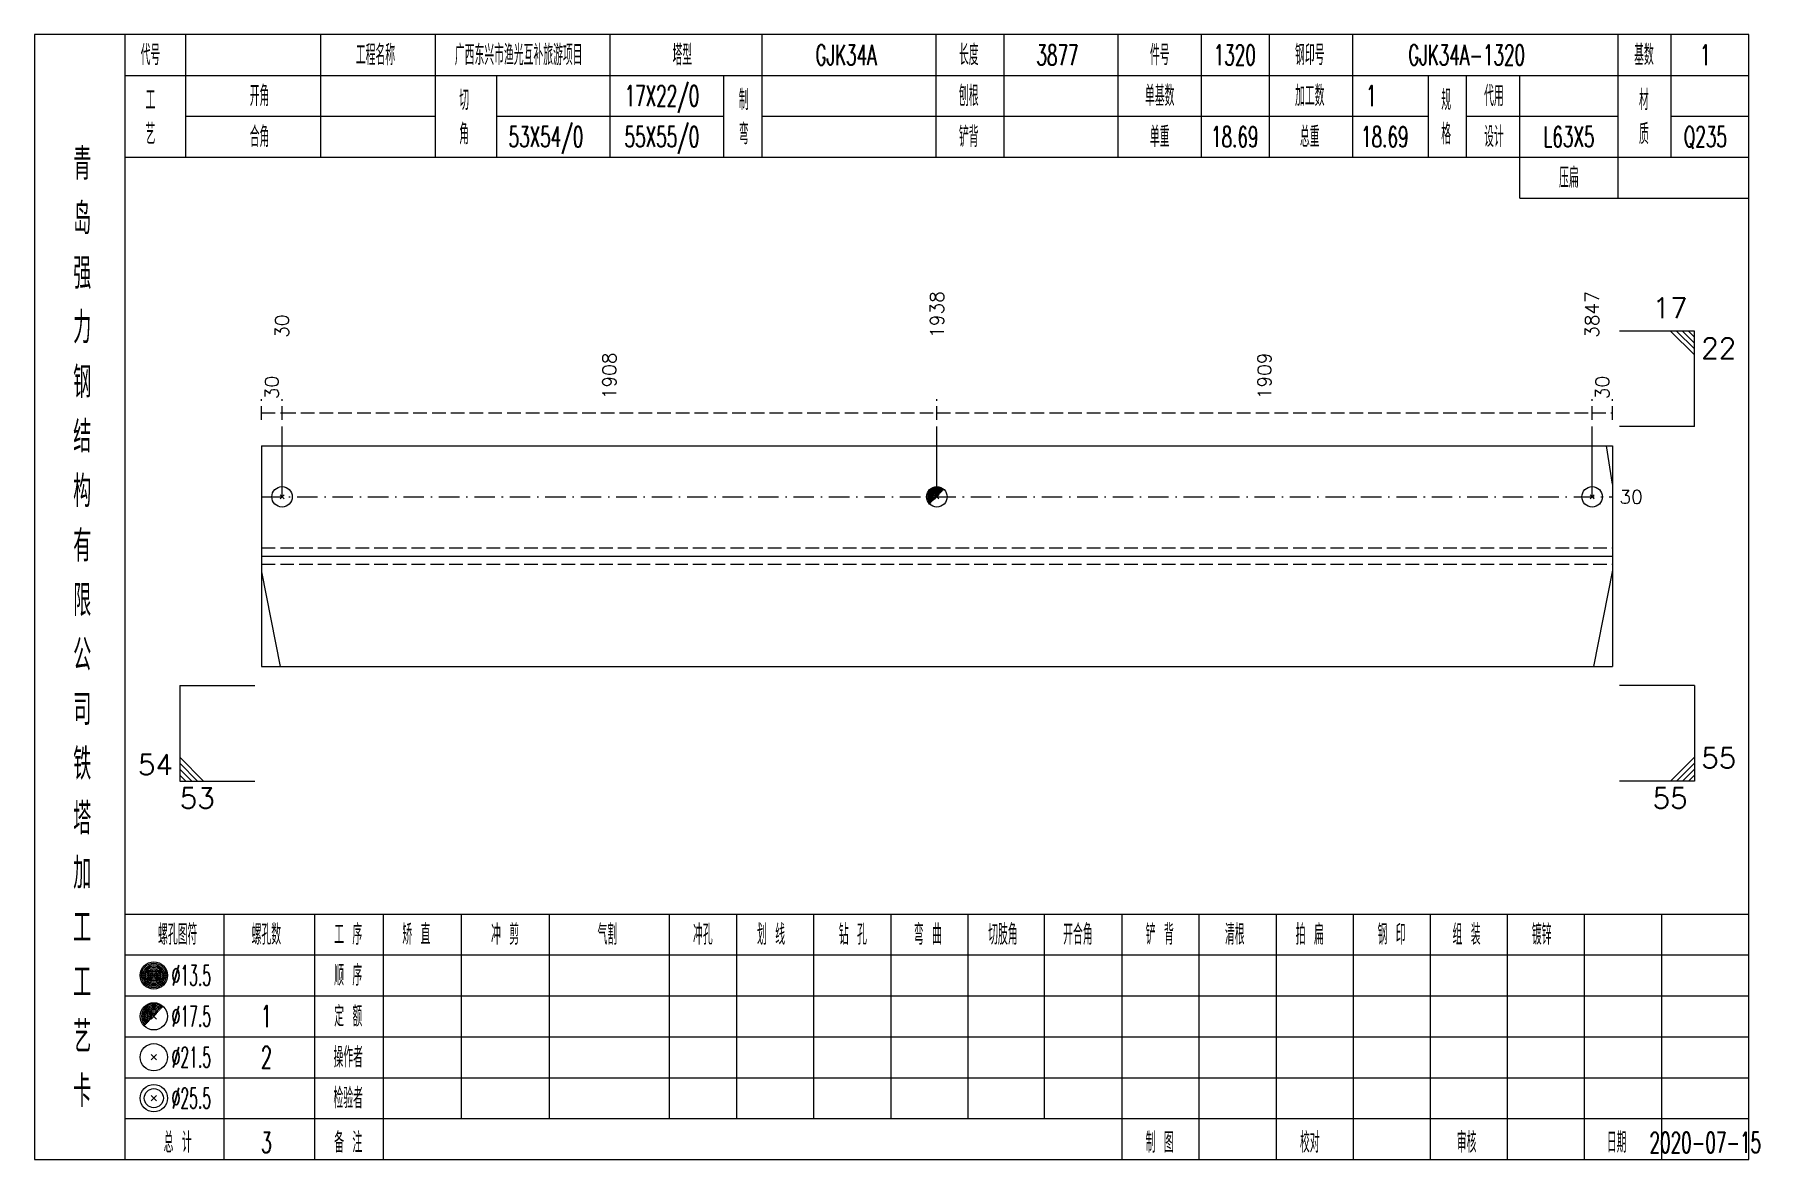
# Model space of a CAD drawing. Extents: x 0 to 2606, y -377 to 6479.
# Drawn here: x 784.2 to 1037.1, y 525 to 690 of the extents above; entities that cross this region are included whole.
import ezdxf
from ezdxf.enums import TextEntityAlignment as Align

# ---------------------------------------------------------------- set-up
doc = ezdxf.new("R2010")
doc.units = 0
doc.header["$MEASUREMENT"] = 0
doc.linetypes.add('一点画线', pattern=[5.2, 3, -1, 0.2, -1])
doc.linetypes.add('虚线', pattern=[2.75, 2, -0.75])
doc.layers.get('0').update_dxf_attribs({"linetype": 'CONTINUOUS', "lineweight": 25})
doc.layers.add('1', color=7, linetype='CONTINUOUS', lineweight=25)
doc.layers.add('4', color=7, linetype='CONTINUOUS', lineweight=25)
doc.styles.get("Standard").update_dxf_attribs({"font": 'simplex.shx', "width": 0.7, "height": 3, "bigfont": 'gbhzfs.shx'})

msp = doc.modelspace()

# ---------------------------------------------------------------- texts
at = {"color": 7, "linetype": 'Continuous', "lineweight": 13}
for s, p in [('1938', (916.52, 645.5)), ('3847', (1012.6, 645.5)), ('30', (820.5, 645.5))]:
    msp.add_text(s, height=2, rotation=90, dxfattribs=at).set_placement(p, align=Align.MIDDLE_LEFT)
for s, p in [('17', (1026.6, 647.5)), ('54', (804.5, 580.5))]:
    msp.add_text(s, height=3, dxfattribs=at).set_placement(p, align=Align.BOTTOM_RIGHT)
for s, p in [('22', (1028.6, 645.5)), ('53', (805.5, 579.5))]:
    msp.add_text(s, height=3, dxfattribs=at).set_placement(p, align=Align.TOP_LEFT)
at = {"color": 8, "linetype": 'Continuous', "lineweight": 9}
for s, p in [('1908', (868.51, 636.5)), ('1909', (964.56, 636.5)), ('30', (819, 636.5)), ('30', (1014.1, 636.5))]:
    msp.add_text(s, height=2, rotation=90, dxfattribs=at).set_placement(p, align=Align.MIDDLE_LEFT)
at = {"color": 7, "linetype": 'Continuous', "lineweight": 13}
msp.add_text('30', height=2, dxfattribs=at).set_placement((1016.6, 622.19), align=Align.MIDDLE_LEFT)
msp.add_text('55', height=3, dxfattribs=at).set_placement((1028.6, 581.5), align=Align.BOTTOM_LEFT)
msp.add_text('55', height=3, dxfattribs=at).set_placement((1026.6, 579.5), align=Align.TOP_RIGHT)
at = {"layer": '4', "color": 1, "linetype": 'Continuous', "lineweight": 13}
for s, height, width, p in [('代号', 3, 0.6, (801.2, 687)), ('工程名称', 3, 0.6, (834.2, 687)), ('广西东兴市渔光互补旅游项目', 3, 0.6, (855.2, 687)), ('塔型', 3, 0.6, (879.2, 687)), ('GJK34A', 3, 0.6, (903.2, 687)), ('长度', 3, 0.6, (921.2, 687)), ('3877', 3, 0.6, (934.2, 687)), ('件号', 3, 0.6, (949.2, 687)), ('1320', 3, 0.6, (960.2, 687)), ('钢印号', 3, 0.6, (971.2, 687)), ('GJK34A-1320', 3, 0.6, (994.2, 687)), ('基数', 3, 0.6, (1020.2, 687)), ('1', 3, 0.6, (1029.2, 687)), ('17X22/0', 3, 0.6, (876.2, 681)), ('工', 3, 0.6, (801.2, 680.4)), ('开角', 3, 0.6, (817.2, 681)), ('切', 3, 0.6, (847.2, 680.4)), ('制', 3, 0.6, (888.2, 680.4)), ('刨根', 3, 0.6, (921.2, 681)), ('单基数', 3, 0.6, (949.2, 681)), ('加工数', 3, 0.6, (971.2, 681)), ('1', 3, 0.6, (980.2, 681)), ('规', 3, 0.6, (991.2, 680.4)), ('代用', 3, 0.6, (998.2, 681)), ('材', 3, 0.6, (1020.2, 680.4)), ('艺', 3, 0.6, (801.2, 675.4)), ('合角', 3, 0.6, (817.2, 675)), ('角', 3, 0.6, (847.2, 675.4)), ('53X54/0', 3, 0.6, (859.2, 675)), ('55X55/0', 3, 0.6, (876.2, 675)), ('弯', 3, 0.6, (888.2, 675.4)), ('铲背', 3, 0.6, (921.2, 675)), ('单重', 3, 0.6, (949.2, 675)), ('18.69', 3, 0.6, (960.2, 675)), ('总重', 3, 0.6, (971.2, 675)), ('18.69', 3, 0.6, (982.2, 675)), ('格', 3, 0.6, (991.2, 675.4)), ('设计', 3, 0.6, (998.2, 675)), ('L63X5', 3, 0.6, (1009.2, 675)), ('质', 3, 0.6, (1020.2, 675.4)), ('Q235', 3, 0.6, (1029.2, 675)), ('青', 4.6, 0.8, (791.2, 671)), ('压扁', 3, 0.6, (1009.2, 669)), ('岛', 4.6, 0.8, (791.2, 663)), ('强', 4.6, 0.8, (791.2, 655)), ('力', 4.6, 0.8, (791.2, 647)), ('钢', 4.6, 0.8, (791.2, 639)), ('结', 4.6, 0.8, (791.2, 631)), ('构', 4.6, 0.8, (791.2, 623)), ('有', 4.6, 0.8, (791.2, 615)), ('限', 4.6, 0.8, (791.2, 607)), ('公', 4.6, 0.8, (791.2, 599)), ('司', 4.6, 0.8, (791.2, 591)), ('铁', 4.6, 0.8, (791.2, 583)), ('塔', 4.6, 0.8, (791.2, 575)), ('加', 4.6, 0.8, (791.2, 567)), ('工', 4.6, 0.8, (791.2, 559)), ('螺孔图符', 3, 0.6, (805.2, 558)), ('螺孔数', 3, 0.6, (818.2, 558)), ('工 序', 3, 0.6, (830.2, 558)), ('矫 直', 3, 0.6, (840.2, 558)), ('冲 剪', 3, 0.6, (853.2, 558)), ('气割', 3, 0.6, (868.2, 558)), ('冲孔', 3, 0.6, (882.2, 558)), ('划 线', 3, 0.6, (892.2, 558)), ('钻 孔', 3, 0.6, (904.2, 558)), ('弯 曲', 3, 0.6, (915.2, 558)), ('切肢角', 3, 0.6, (926.2, 558)), ('开合角', 3, 0.6, (937.2, 558)), ('铲 背', 3, 0.6, (949.2, 558)), ('清根', 3, 0.6, (960.2, 558)), ('拍 扁', 3, 0.6, (971.2, 558)), ('钢 印', 3, 0.6, (983.2, 558)), ('组 装', 3, 0.6, (994.2, 558)), ('镀锌', 3, 0.6, (1005.2, 558)), ('工', 4.6, 0.8, (791.2, 551)), ('%%C13.5', 3, 0.5, (807.2, 552)), ('顺 序', 3, 0.6, (830.2, 552)), ('%%C17.5', 3, 0.5, (807.2, 546)), ('1', 3.2, 0.6, (818.2, 546)), ('定 额', 3, 0.6, (830.2, 546)), ('艺', 4.6, 0.8, (791.2, 543)), ('%%C21.5', 3, 0.5, (807.2, 540)), ('2', 3.2, 0.6, (818.2, 540)), ('操作者', 3, 0.6, (830.2, 540)), ('卡', 4.6, 0.8, (791.2, 535)), ('%%C25.5', 3, 0.5, (807.2, 534)), ('检验者', 3, 0.6, (830.2, 534)), ('总 计', 3, 0.6, (805.2, 527.5)), ('3', 3, 0.6, (818.2, 527.5)), ('备 注', 3, 0.6, (830.2, 527.5)), ('制 图', 3, 0.6, (949.2, 527.5)), ('校对', 3, 0.6, (971.2, 527.5)), ('审核', 3, 0.6, (994.2, 527.5)), ('日期', 3, 0.6, (1016.2, 527.5)), ('2020-07-15', 3, 0.6, (1029.2, 527.5))]:
    msp.add_text(s, height=height, dxfattribs=dict(at, width=width)).set_placement(p, align=Align.MIDDLE_CENTER)

# ---------------------------------------------------------------- linework, layer by layer
at = {"color": 7, "linetype": 'Continuous', "lineweight": 13}
for p, q in [((1027.6, 646.5), (1016.6, 646.5)), ((1024.1, 646.5), (1027.6, 643)), ((1024.97, 646.5), (1027.6, 643.88)), ((1025.85, 646.5), (1027.6, 644.75)), ((1026.72, 646.5), (1027.6, 645.62)), ((1027.6, 632.5), (1027.6, 646.5)), ((820.5, 622.19), (820.5, 632.5)), ((916.52, 622.19), (916.52, 632.5)), ((1012.6, 622.19), (1012.6, 632.5)), ((1027.6, 632.5), (1016.6, 632.5)), ((1015.6, 624.04), (1014.73, 629.69)), ((820.2, 621.89), (820.8, 622.49)), ((820.8, 621.89), (820.2, 622.49)), ((1012.3, 621.89), (1012.9, 622.49)), ((1012.9, 621.89), (1012.3, 622.49)), ((817.5, 611.19), (820.21, 597.31)), ((1015.6, 611.44), (1012.79, 597.31)), ((805.5, 594.5), (816.5, 594.5)), ((805.5, 594.5), (805.5, 580.5)), ((1027.6, 594.5), (1016.6, 594.5)), ((1027.6, 594.5), (1027.6, 580.5)), ((809, 580.5), (805.5, 584)), ((808.12, 580.5), (805.5, 583.12)), ((807.25, 580.5), (805.5, 582.25)), ((1024.1, 580.5), (1027.6, 584)), ((1024.97, 580.5), (1027.6, 583.12)), ((1025.85, 580.5), (1027.6, 582.25)), ((806.38, 580.5), (805.5, 581.38)), ((805.5, 580.5), (816.5, 580.5)), ((1027.6, 580.5), (1016.6, 580.5)), ((1026.72, 580.5), (1027.6, 581.38))]:
    msp.add_line(p, q, dxfattribs=at)
at = {"color": 8, "linetype": '虚线', "lineweight": 9}
for p, q in [((817.5, 633.5), (817.5, 636.5)), ((820.5, 633.5), (820.5, 636.5)), ((820.5, 633.5), (820.5, 636.5)), ((916.52, 633.5), (916.52, 636.5)), ((916.52, 633.5), (916.52, 636.5)), ((1012.6, 633.5), (1012.6, 636.5)), ((1012.6, 633.5), (1012.6, 636.5)), ((1015.6, 633.5), (1015.6, 636.5)), ((817.5, 634.5), (820.5, 634.5)), ((820.5, 634.5), (916.52, 634.5)), ((916.52, 634.5), (1012.6, 634.5)), ((1012.6, 634.5), (1015.6, 634.5))]:
    msp.add_line(p, q, dxfattribs=at)
at = {"color": 7, "linetype": 'Continuous', "lineweight": 18}
for p, q in [((817.5, 629.69), (817.5, 597.31)), ((817.5, 629.69), (1015.6, 629.69)), ((1015.6, 629.69), (1015.6, 597.31)), ((817.5, 613.5), (1015.6, 613.5))]:
    msp.add_line(p, q, dxfattribs=at)
at = {"color": 7, "linetype": 'Continuous', "lineweight": 0}
for p, q in [((916.22, 621.89), (916.82, 622.49)), ((916.22, 622.49), (916.82, 621.89))]:
    msp.add_line(p, q, dxfattribs=at)
at = {"color": 3, "linetype": '一点画线', "lineweight": 13}
msp.add_line((817.5, 622.19), (1015.6, 622.19), dxfattribs=at)
at = {"color": 1, "linetype": '虚线', "lineweight": 18}
for p, q in [((817.5, 614.69), (1015.6, 614.69)), ((817.5, 612.31), (1015.6, 612.31))]:
    msp.add_line(p, q, dxfattribs=at)
at = {"color": 7, "linetype": 'Continuous', "lineweight": 13}
for centre in [(820.5, 622.19), (916.52, 622.19), (1012.6, 622.19)]:
    msp.add_circle(centre, 1.5, dxfattribs=at)
for radius in [1.35, 1.2, 1.05, 0.9, 0.75, 0.6, 0.45, 0.3, 0.15]:
    msp.add_arc((916.52, 622.19), radius, 45, 225, dxfattribs=at)
at = {"layer": '1', "color": 7, "linetype": 'Continuous', "lineweight": 18}
msp.add_line((817.5, 597.31), (1015.6, 597.31), dxfattribs=at)
at = {"layer": '4', "color": 1, "linetype": 'Continuous', "lineweight": 18}
for p, q in [((797.5, 525), (797.5, 690)), ((806.4, 672), (806.4, 690)), ((826.2, 672), (826.2, 690)), ((843, 672), (843, 690)), ((868.6, 672), (868.6, 690)), ((890.9, 672), (890.9, 690)), ((916.4, 672), (916.4, 690)), ((926.4, 672), (926.4, 690)), ((943.1, 672), (943.1, 690)), ((955.3, 672), (955.3, 690)), ((965.3, 672), (965.3, 690)), ((977.5, 672), (977.5, 690)), ((1016.4, 666), (1016.4, 690)), ((1024.2, 672), (1024.2, 690)), ((797.5, 684), (1035.6, 684)), ((852, 672), (852, 684)), ((885.3, 672), (885.3, 684)), ((988.6, 672), (988.6, 684)), ((994.2, 672), (994.2, 684)), ((1002, 666), (1002, 684)), ((806.4, 678), (843, 678)), ((852, 678), (885.3, 678)), ((890.9, 678), (988.6, 678)), ((994.2, 678), (1016.4, 678)), ((1024.2, 678), (1035.6, 678)), ((797.5, 672), (1035.6, 672)), ((1002, 666), (1035.6, 666)), ((797.5, 561), (1035.6, 561)), ((812, 525), (812, 561)), ((825.3, 525), (825.3, 561)), ((835.4, 525), (835.4, 561)), ((846.8, 531), (846.8, 561)), ((859.7, 531), (859.7, 561)), ((877.3, 531), (877.3, 561)), ((887.2, 531), (887.2, 561)), ((898.5, 531), (898.5, 561)), ((909.8, 531), (909.8, 561)), ((921.1, 531), (921.1, 561)), ((932.3, 531), (932.3, 561)), ((943.7, 531), (943.7, 561)), ((955, 531), (955, 561)), ((966.3, 531), (966.3, 561)), ((977.6, 531), (977.6, 561)), ((988.9, 531), (988.9, 561)), ((1000.2, 531), (1000.2, 561)), ((1011.5, 531), (1011.5, 561)), ((1022.8, 531), (1022.8, 561)), ((797.5, 555), (1035.6, 555)), ((797.5, 549), (1035.6, 549)), ((797.5, 543), (1035.6, 543)), ((797.5, 537), (1035.6, 537)), ((797.5, 531), (1035.6, 531)), ((943.7, 525), (943.7, 531)), ((955, 525), (955, 531)), ((966.3, 525), (966.3, 531)), ((977.6, 525), (977.6, 531)), ((988.9, 525), (988.9, 531)), ((1000.2, 525), (1000.2, 531)), ((1011.5, 525), (1011.5, 531)), ((1022.8, 525), (1022.8, 531))]:
    msp.add_line(p, q, dxfattribs=at)
at = {"layer": '4', "color": 7, "linetype": 'Continuous', "lineweight": 13}
for p, q in [((801.5, 551.8), (801.9, 552.2)), ((801.9, 551.8), (801.5, 552.2)), ((801.3, 539.6), (802.1, 540.4)), ((802.1, 539.6), (801.3, 540.4)), ((801.3, 533.6), (802.1, 534.4)), ((802.1, 533.6), (801.3, 534.4))]:
    msp.add_line(p, q, dxfattribs=at)
at = {"layer": '4', "color": 7, "linetype": 'Continuous', "lineweight": 0}
for p, q in [((801.3, 545.6), (802.1, 546.4)), ((801.3, 546.4), (802.1, 545.6))]:
    msp.add_line(p, q, dxfattribs=at)
at = {"layer": '4', "color": 1, "linetype": 'Continuous', "lineweight": 18}
msp.add_lwpolyline([(784.2, 690), (784.2, 525), (1035.6, 525), (1035.6, 690)], close=True, dxfattribs=at)
at = {"layer": '4', "color": 7, "linetype": 'Continuous', "lineweight": 13}
for centre, radius in [((801.7, 552), 2), ((801.7, 552), 1.8), ((801.7, 552), 1.6), ((801.7, 552), 1.4), ((801.7, 552), 1.2), ((801.7, 552), 1), ((801.7, 552), 0.8), ((801.7, 552), 0.6), ((801.7, 552), 0.4), ((801.7, 552), 0.2), ((801.7, 546), 2), ((801.7, 540), 2), ((801.7, 534), 2), ((801.7, 534), 1.4)]:
    msp.add_circle(centre, radius, dxfattribs=at)
for radius in [1.8, 1.6, 1.4, 1.2, 1, 0.8, 0.6, 0.4, 0.2]:
    msp.add_arc((801.7, 546), radius, 45, 225, dxfattribs=at)

msp.set_redraw_order([(e.dxf.handle, doc.entitydb.next_handle()) for e in msp.query("TEXT MTEXT ATTDEF DIMENSION ARC_DIMENSION")])  # texts and dimensions are drawn at this point

doc.saveas('drawing.dxf')
